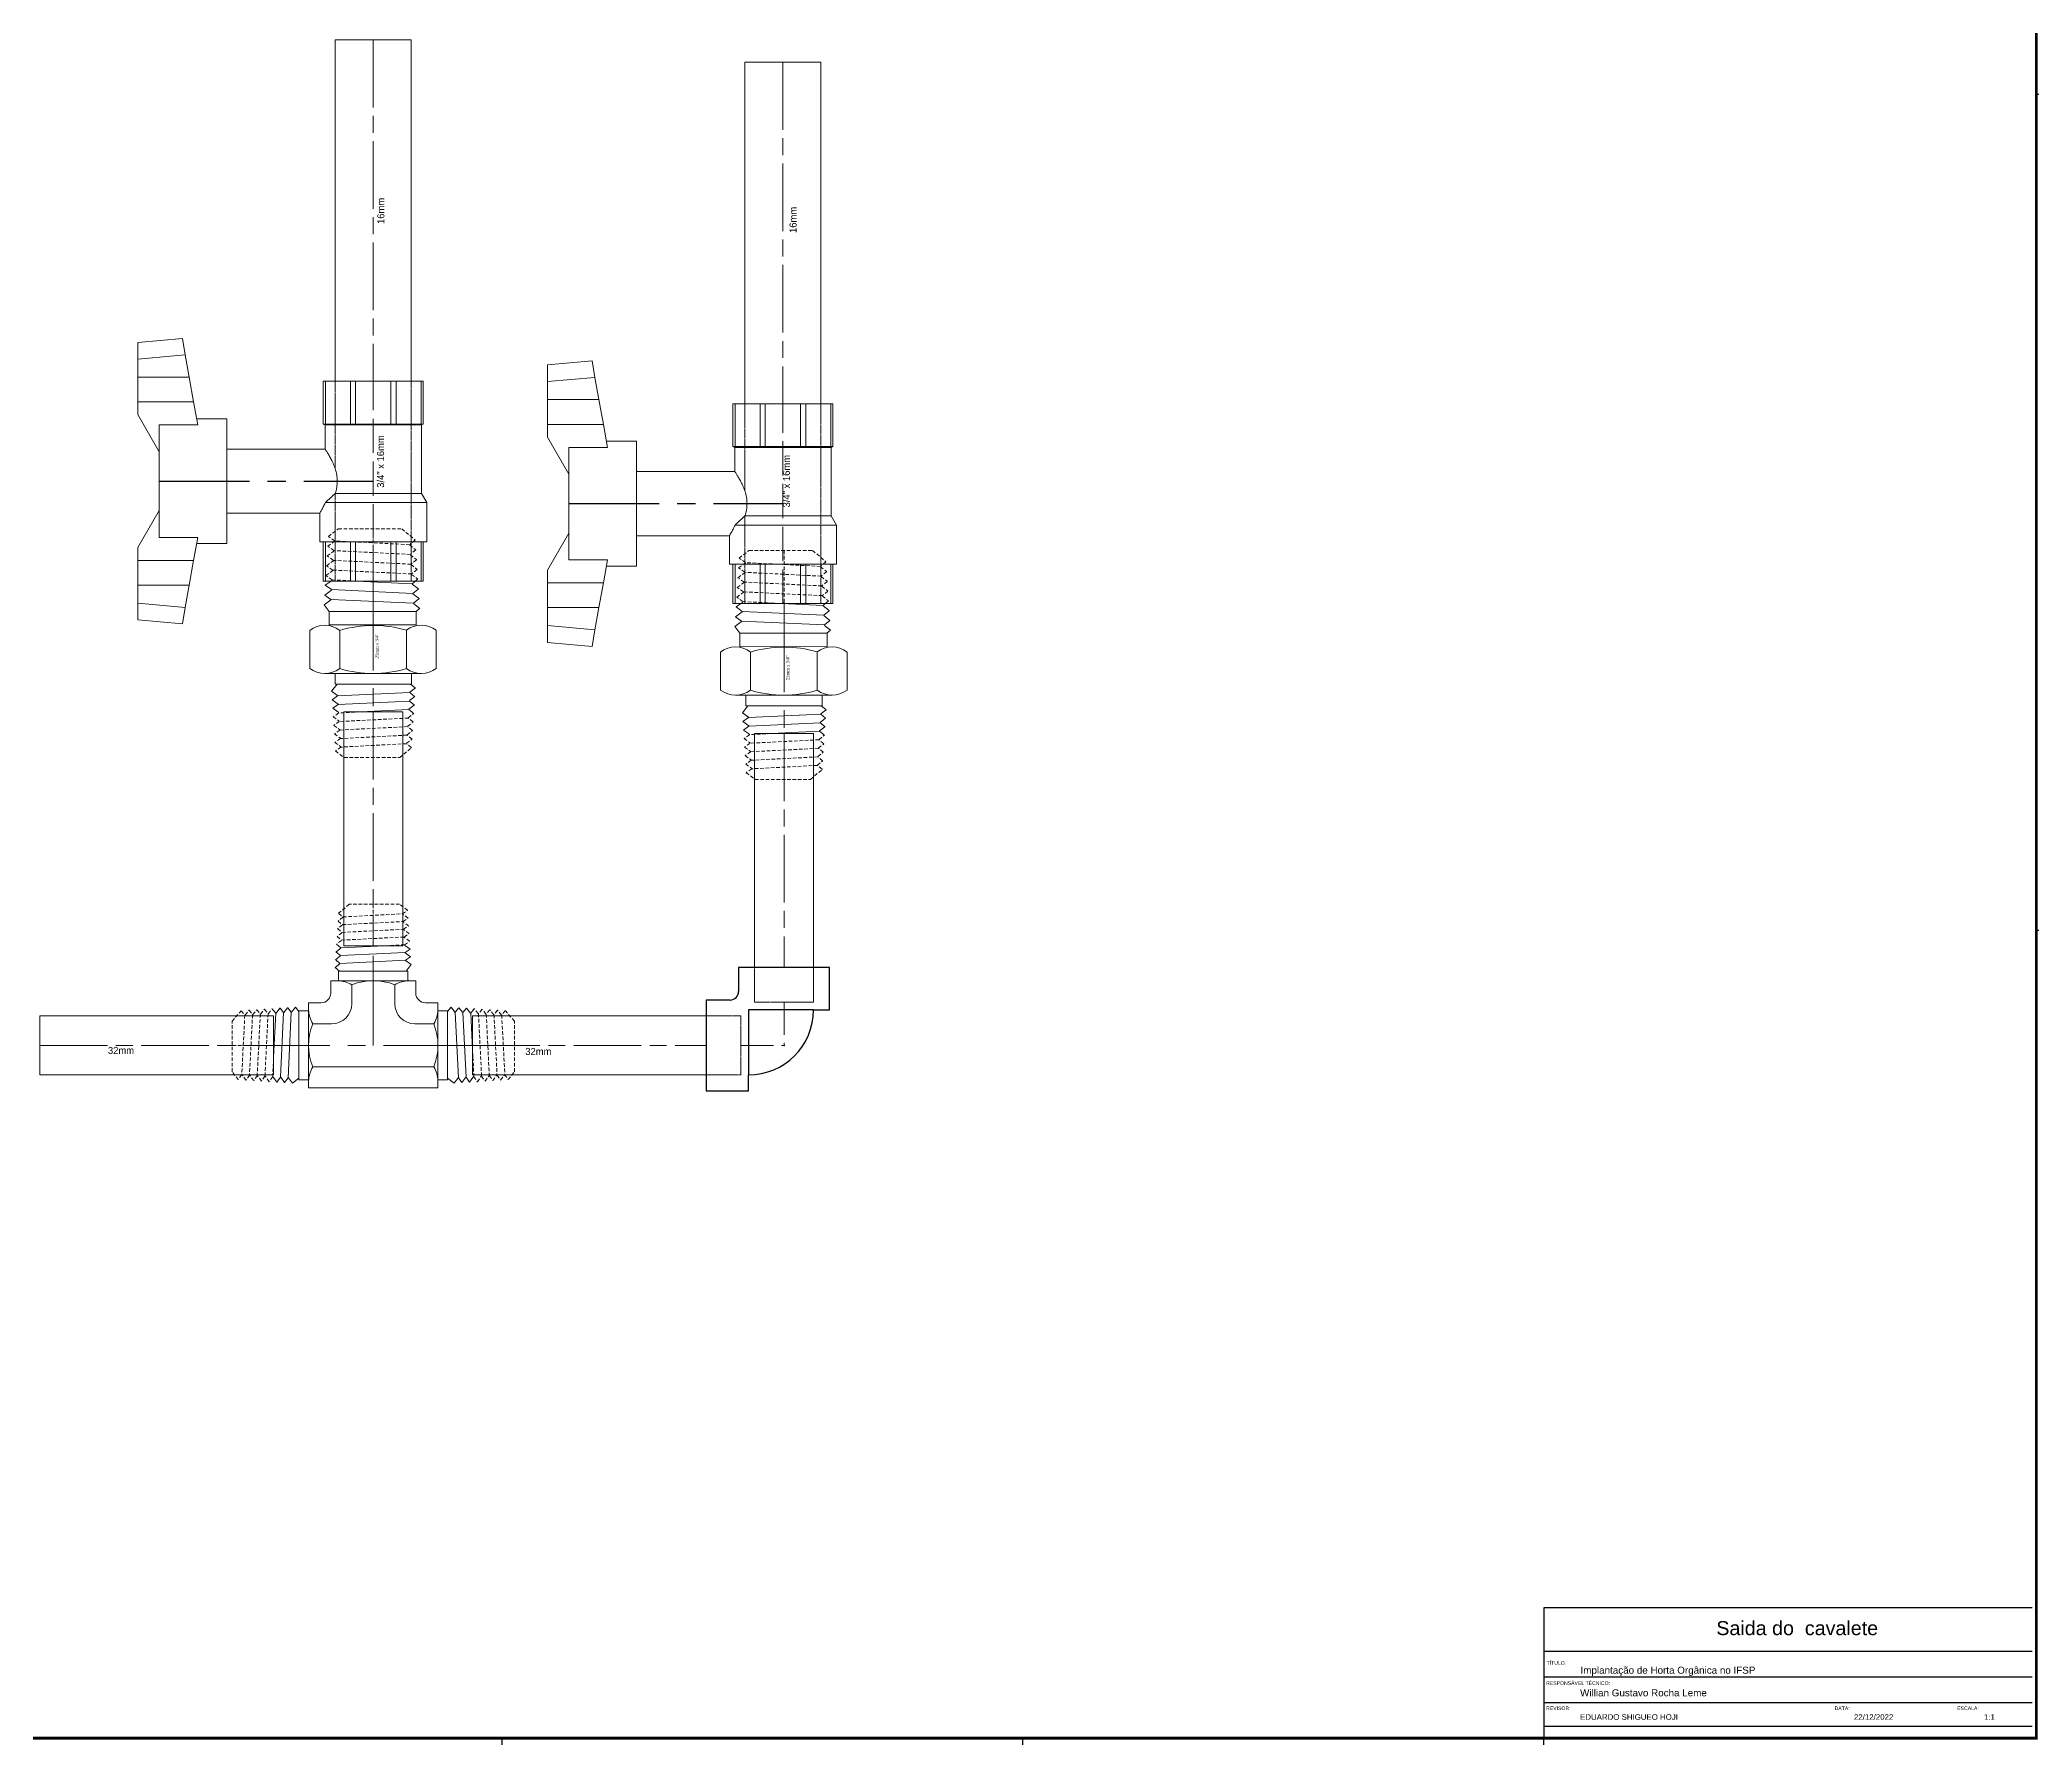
# Model space of a CAD drawing. Header units: millimetres. Extents: x -50 to 1139, y 20 to 861.
# Drawn here: x 420 to 1128, y 30 to 633 of the extents above; entities that cross this region are included whole.
import ezdxf

# ---------------------------------------------------------------- set-up
doc = ezdxf.new("R2010")
doc.units = ezdxf.units.MM
for name, pattern in [('ACAD_ISO02W100', [15, 12, -3]), ('ACAD_ISO08W100', [36, 24, -3, 6, -3]), ('CENTER', [50.8, 31.75, -6.35, 6.35, -6.35]), ('HIDDEN', [9.525, 6.35, -3.175]), ('PHANTOM2', [1.25, 0.625, -0.125, 0.125, -0.125, 0.125, -0.125])]:
    doc.linetypes.add(name, pattern=pattern)
doc.layers.add('1', color=7, linetype='Continuous')
doc.layers.add('ARQ-FOLHA', color=7, linetype='Continuous')
for name, color, linetype, lineweight in [('2', 8, 'PHANTOM2', 0), ('CENTER', 1, 'ACAD_ISO08W100', 0), ('RD0.25_CL', 1, 'CENTER', 25)]:
    doc.layers.add(name, color=color, linetype=linetype, lineweight=lineweight)
doc.layers.add('BANTU', color=8, linetype='ACAD_ISO02W100', lineweight=0, plot=False)
doc.styles.add('arial', font='arial.ttf')
doc.styles.add('PIPING', font='', dxfattribs={"width": 0.8})
doc.styles.get('PIPING').set_extended_font_data('Bookman Old Style')

# ---------------------------------------------------------------- blocks, each defined once
blk = doc.blocks.new('1P2 PIPE')
at = {"layer": '1', "lineweight": 0}
blk.add_lwpolyline([(-83.05, 10.5), (0, 10.5), (0, -10.5), (-83.05, -10.5)], close=True, dxfattribs=at)
at = {"layer": 'CENTER', "lineweight": 0}
blk.add_line((-83.05, 0), (0, 0), dxfattribs=at)
blk = doc.blocks.new('3P4 STOP VALVE 1')
at = {"layer": '1', "linetype": 'ByBlock', "lineweight": -2, "extrusion": (-1, 3.06162e-16, 2.2309e-32)}
for p, q in [((-83.86, 82.73), (-85.24, 67.06)), ((-83.86, 82.73), (-77.96, 82.73)), ((-79.43, 66.03), (-77.96, 82.73)), ((-71.63, 82.73), (-77.96, 82.73)), ((-71.63, 82.73), (-71.63, 64.64)), ((-62.92, 82.73), (-71.63, 82.73)), ((-62.92, 63.09), (-62.92, 82.73)), ((-58.46, 82.73), (-62.92, 82.73)), ((-45.44, 75.21), (-58.46, 82.73)), ((-11.73, 82.73), (-24.76, 75.21)), ((-7.28, 82.73), (-11.73, 82.73)), ((-7.28, 82.73), (-7.28, 63.09)), ((1.43, 82.73), (-7.28, 82.73)), ((7.76, 82.73), (1.43, 82.73)), ((1.43, 64.64), (1.43, 82.73)), ((7.76, 82.73), (13.66, 82.73)), ((7.76, 82.73), (9.23, 66.03)), ((15.04, 67.06), (13.66, 82.73)), ((-15.35, 75.21), (-54.85, 75.21)), ((-54.85, 75.21), (-54.85, 61.66)), ((-15.35, 61.66), (-15.35, 75.21)), ((-79.43, 66.03), (-85.24, 67.06)), ((-79.43, 66.03), (-71.63, 64.64)), ((-71.63, 64.64), (-62.92, 63.09)), ((-62.92, 63.09), (-54.85, 61.66)), ((-15.35, 61.66), (-7.28, 63.09)), ((-7.28, 63.09), (1.43, 64.64)), ((1.43, 64.64), (9.23, 66.03)), ((15.04, 67.06), (9.23, 66.03)), ((-57.04, 51.39), (-57.04, 62.05)), ((-13.16, 51.39), (-13.16, 62.05)), ((-13.16, 51.39), (-57.04, 51.39)), ((-46.38, 18.8), (-46.38, 51.39)), ((-23.82, 16.94), (-23.82, 51.39)), ((-70.2, 17.55), (-70.2, 16.8)), ((-70.2, 17.55), (-56.41, 17.55)), ((-70.2, 16.8), (-70.2, 8.02)), ((-70.2, 16.8), (-56.41, 16.8)), ((-56.41, -18.8), (-56.41, 18.8)), ((-56.41, 18.8), (-46.38, 18.8)), ((-42.62, -18.8), (-42.62, 16.82)), ((-23.82, 16.94), (-15.33, 16.94)), ((-15.33, 16.94), (-15.04, 17.55)), ((-15.33, -16.94), (-15.33, 16.94)), ((-15.04, 17.55), (0, 17.55)), ((-15.04, 17.55), (-15.04, 16.8)), ((-15.04, 16.8), (0, 16.8)), ((-15.04, 16.8), (-15.04, 8.02)), ((0, 16.8), (0, 17.55)), ((0, 8.02), (0, 16.8)), ((-70.2, 8.02), (-70.2, 6.2)), ((-70.2, 8.02), (-56.41, 8.02)), ((-39.39, -16.94), (-39.39, 13.34)), ((-15.04, 8.02), (0, 8.02)), ((-15.04, 8.02), (-15.04, 6.2)), ((0, 6.2), (0, 8.02)), ((-70.2, 6.2), (-70.2, -6.21)), ((-70.2, 6.2), (-56.41, 6.2)), ((-15.04, 6.2), (0, 6.2)), ((-15.04, 6.2), (-15.04, 0.03)), ((-15.04, -0.03), (-15.04, 0.03)), ((0, -6.21), (0, 6.2)), ((-70.2, -6.21), (-70.2, -8.02)), ((-70.2, -6.21), (-56.41, -6.21)), ((-15.04, -0.03), (-15.04, -6.21)), ((-15.04, -6.21), (0, -6.21)), ((-15.04, -6.21), (-15.04, -8.02)), ((0, -8.02), (0, -6.21)), ((-70.2, -8.02), (-70.2, -16.8)), ((-70.2, -8.02), (-56.41, -8.02)), ((-15.04, -8.02), (0, -8.02)), ((-15.04, -8.02), (-15.04, -16.8)), ((0, -16.8), (0, -8.02)), ((-70.2, -16.8), (-70.2, -17.55)), ((-70.2, -16.8), (-56.41, -16.8)), ((-70.2, -17.55), (-56.41, -17.55)), ((-56.41, -18.8), (-42.62, -18.8)), ((-39.39, -16.94), (-42.62, -18.8)), ((-39.39, -16.94), (-15.33, -16.94)), ((-15.33, -16.94), (-15.04, -17.55)), ((-15.04, -16.8), (0, -16.8)), ((-15.04, -16.8), (-15.04, -17.55)), ((-15.04, -17.55), (0, -17.55)), ((0, -17.55), (0, -16.8))]:
    blk.add_line(p, q, dxfattribs=at)
at = {"layer": '1', "linetype": 'ByBlock', "lineweight": -2}
for points, knots in [([(-46.38, 18.8), (-46.38, 18.8), (-46.31, 18.76), (-46.01, 18.58), (-45.79, 18.45), (-45.21, 18.12), (-44.85, 17.92), (-44.03, 17.49), (-43.56, 17.26), (-42.93, 16.96), (-42.78, 16.89), (-42.62, 16.82)], [41.969733, 41.969733, 41.969733, 41.969733, 43.712812, 43.712812, 45.455891, 45.455891, 47.19897, 47.19897, 48.942049, 48.942049, 49.46474, 49.46474, 49.46474, 49.46474]), ([(-42.62, 16.82), (-42.09, 16.24), (-41.53, 15.63), (-40.44, 14.46), (-39.91, 13.89), (-39.39, 13.34)], [4.713222, 4.713222, 4.713222, 4.713222, 6.771201, 6.771201, 8.647063, 8.647063, 8.647063, 8.647063]), ([(-39.39, 13.34), (-38.73, 13.13), (-38.04, 12.95), (-36.59, 12.7), (-35.84, 12.63), (-35.1, 12.63), (-34.36, 12.63), (-33.6, 12.7), (-32.13, 12.95), (-31.4, 13.14), (-30.03, 13.6), (-29.37, 13.86), (-28.16, 14.4), (-27.61, 14.68), (-26.64, 15.2), (-26.18, 15.46), (-25.36, 15.95), (-25, 16.17), (-24.41, 16.54), (-24.19, 16.69), (-23.89, 16.89), (-23.82, 16.94), (-23.82, 16.94)], [-3.466653, -3.466653, -3.466653, -3.466653, -1.775194, -1.775194, 0, 0, 0, 1.775194, 1.775194, 3.550387, 3.550387, 5.325581, 5.325581, 7.100774, 7.100774, 8.856514, 8.856514, 10.612253, 10.612253, 12.367992, 12.367992, 14.123732, 14.123732, 14.123732, 14.123732])]:
    blk.add_open_spline(points, degree=3, knots=knots, dxfattribs=at)
at = {"layer": '2', "lineweight": 0}
for p, q in [((-70.2, 13.35), (-39.4, 13.35)), ((-30.78, 13.35), (0, 13.35)), ((0, -13.35), (-70.2, -13.35))]:
    blk.add_line(p, q, dxfattribs=at)
at = {"layer": 'BANTU', "lineweight": 0, "extrusion": (-1, 3.06162e-16, 2.2309e-32)}
blk.add_line((-70.2, 0), (0, 0), dxfattribs=at)
at = {"layer": 'RD0.25_CL'}
blk.add_line((-35.1, 75.21), (-35.1, 0), dxfattribs=at)
blk = doc.blocks.new('3P4 PIPE')
at = {"layer": '1', "lineweight": 0}
blk.add_lwpolyline([(-121.27, 13.5), (0, 13.5), (0, -13.5), (-121.27, -13.5)], close=True, dxfattribs=at)
at = {"layer": 'CENTER', "lineweight": 0}
blk.add_line((-121.27, 0), (0, 0), dxfattribs=at)
blk = doc.blocks.new('1P2 90 ELL SOCKOLET SIDE')
at = {"layer": '1'}
for p, q in [((-13.1, 16.65), (-28.6, 16.65)), ((-28.6, 16.65), (-28.6, -16.65)), ((-13.1, 10.85), (-13.1, 16.65)), ((-13.1, 10.85), (-13.1, -13.1)), ((-13.1, -13.1), (10.85, -13.1)), ((16.65, -13.1), (10.85, -13.1)), ((16.65, -28.6), (16.65, -13.1)), ((-28.6, -16.65), (-19.83, -16.65)), ((-16.65, -19.83), (-16.65, -28.6)), ((-16.65, -28.6), (16.65, -28.6))]:
    blk.add_line(p, q, dxfattribs=at)
for centre, radius in [((-13.1, -13.1), 23.95), ((-19.83, -19.83), 3.18)]:
    blk.add_arc(centre, radius, 0, 90, dxfattribs=at)
blk.add_point((0, 0), dxfattribs=at)
blk.add_point((0, 0), dxfattribs=at)
at = {"layer": '2', "lineweight": 0}
for p, q in [((-28.6, 10.85), (-15.9, 10.85)), ((-15.9, 10.85), (-15.9, -10.85)), ((-15.9, -10.85), (-28.6, -10.85)), ((-10.85, -28.6), (-10.85, -15.9)), ((-10.85, -15.9), (10.85, -15.9)), ((10.85, -15.9), (10.85, -28.6))]:
    blk.add_line(p, q, dxfattribs=at)
at = {"layer": 'BANTU', "lineweight": 0}
for p in [(-15.9, 0), (0, -15.9)]:
    blk.add_line(p, (0, 0), dxfattribs=at)
blk = doc.blocks.new('FOLHA A0')
at = {"layer": 'ARQ-FOLHA'}
for p, q in [((1189, 0), (0, 0)), ((0, 0), (0, -841)), ((264, -10), (264, 0)), ((449, -10), (449, 0)), ((634, -10), (634, 0)), ((819, -10), (819, 0)), ((1004, -10), (1004, 0)), ((1189, -841), (1189, 0)), ((0, -247), (25, -247)), ((1179, -247), (1189, -247)), ((0, -544), (25, -544)), ((1179, -544), (1189, -544)), ((264, -841), (264, -831)), ((449, -841), (449, -831)), ((634, -841), (634, -831)), ((819, -841), (819, -831)), ((1004, -841), (1004, -831))]:
    blk.add_line(p, q, dxfattribs=at)
at = {"layer": 'ARQ-FOLHA', "const_width": 1}
blk.add_lwpolyline([(1179, -10), (25, -10), (25, -831), (1179, -831), (1179, -10)], dxfattribs=at)
at = {"layer": 'ARQ-FOLHA'}
blk.add_lwpolyline([(0, -841), (1189, -841)], dxfattribs=at)

msp = doc.modelspace()

# ---------------------------------------------------------------- linework, layer by layer
at = {"color": 1, "linetype": 'CENTER', "lineweight": 9}
for p, q in [((538.45, 441.04), (538.45, 394.56)), ((684.36, 433.33), (684.36, 386.84)), ((538.45, 276.11), (538.45, 311.5)), ((573.84, 276.11), (503.05, 276.11))]:
    msp.add_line(p, q, dxfattribs=at)
at = {"lineweight": 9}
for p, q in [((515.9, 423.48), (515.9, 410.01)), ((526.52, 409.96), (526.52, 423.5)), ((550.22, 409.96), (550.22, 423.56)), ((550.22, 423.49), (550.22, 410.02)), ((560.84, 410.02), (560.84, 423.55)), ((661.82, 415.77), (661.82, 402.29)), ((672.44, 402.25), (672.43, 415.79)), ((696.14, 402.25), (696.14, 415.85)), ((696.14, 415.78), (696.14, 402.3)), ((706.76, 402.3), (706.76, 415.83)), ((525.57, 404.46), (523.64, 401.9)), ((550.22, 409.96), (550.22, 410.04)), ((553.34, 403.11), (551.68, 404.46)), ((523.64, 401.9), (525.77, 400.37)), ((551.48, 401.58), (553.39, 403.07)), ((553.39, 403.07), (553.34, 403.11)), ((671.49, 396.74), (669.56, 394.18)), ((696.14, 402.25), (696.14, 402.32)), ((699.26, 395.4), (697.6, 396.74)), ((669.56, 394.18), (671.69, 392.65)), ((697.4, 393.87), (699.31, 395.35)), ((699.31, 395.35), (699.26, 395.4)), ((526.61, 305.13), (524.88, 303.78)), ((551.88, 304.85), (549.95, 306.24)), ((550.13, 302.52), (551.88, 304.85)), ((523.38, 299.09), (523.38, 294.68)), ((524.88, 303.78), (524.93, 303.74)), ((524.93, 303.74), (526.43, 302.52)), ((530.84, 297.62), (530.84, 290.9)), ((546.05, 297.62), (546.05, 290.9)), ((515.46, 291.18), (519.88, 291.18)), ((561.43, 291.18), (557.01, 291.18)), ((561.43, 291.18), (557.01, 291.18)), ((509.43, 287.94), (510.78, 289.68)), ((510.78, 289.68), (510.82, 289.63)), ((510.82, 289.63), (512.04, 288.12)), ((516.94, 283.72), (523.66, 283.72)), ((559.95, 283.72), (553.23, 283.72)), ((566.07, 289.63), (564.85, 288.12)), ((566.11, 289.68), (566.07, 289.63)), ((567.46, 287.94), (566.11, 289.68)), ((509.71, 262.68), (508.32, 264.61)), ((512.04, 264.43), (509.71, 262.68)), ((516.94, 268.51), (559.95, 268.5)), ((564.85, 264.43), (567.18, 262.68)), ((567.18, 262.68), (568.57, 264.61)), ((561.43, 261), (515.46, 261))]:
    msp.add_line(p, q, dxfattribs=at)
at = {"color": 8, "linetype": 'HIDDEN', "lineweight": 9, "ltscale": 0.2}
for p, q in [((538.44, 394.56), (538.44, 378.32)), ((684.36, 386.84), (684.36, 370.61)), ((538.45, 311.5), (538.45, 326.24)), ((503.05, 276.11), (488.32, 276.11)), ((573.84, 276.11), (588.57, 276.11))]:
    msp.add_line(p, q, dxfattribs=at)
at = {"color": 252, "linetype": 'HIDDEN', "lineweight": 9, "ltscale": 0.2}
for points in [[(551.39, 453.83), (553.57, 452.13), (553.52, 452.08), (551.62, 450.5), (524.49, 451.86), (522.28, 453.43), (524.71, 455.19)], [(548.59, 459.65), (553.34, 455.6), (553.28, 455.55), (551.39, 453.97), (524.71, 455.33), (522.5, 456.9), (526.05, 459.61), (548.59, 459.65)], [(538.44, 459.63), (538.45, 441.04)], [(551.85, 446.89), (554.03, 445.2), (553.98, 445.15), (552.08, 443.57), (524.05, 444.93), (521.84, 446.5), (524.27, 448.25)], [(551.62, 450.36), (553.8, 448.67), (553.75, 448.61), (551.85, 447.04), (524.27, 448.39), (522.06, 449.96), (524.49, 451.72)], [(697.31, 446.11), (699.49, 444.42), (699.43, 444.37), (697.54, 442.79), (670.41, 444.15), (668.2, 445.72), (670.63, 447.47)], [(694.51, 451.93), (699.26, 447.89), (699.2, 447.83), (697.31, 446.26), (670.63, 447.61), (668.42, 449.18), (671.97, 451.9), (694.51, 451.93)], [(684.36, 451.92), (684.36, 433.33)], [(532.54, 441.04), (523.83, 441.46), (521.62, 443.03), (524.05, 444.78)], [(552.08, 443.43), (554.26, 441.73), (554.21, 441.68), (553.43, 441.03)], [(697.77, 439.18), (699.95, 437.49), (699.9, 437.43), (698, 435.86), (669.97, 437.21), (667.76, 438.78), (670.19, 440.54)], [(697.54, 442.65), (699.72, 440.95), (699.67, 440.9), (697.77, 439.32), (670.19, 440.68), (667.98, 442.25), (670.41, 444)], [(678.46, 433.33), (669.75, 433.74), (667.54, 435.31), (669.97, 437.07)], [(698, 435.71), (700.18, 434.02), (700.13, 433.97), (699.34, 433.32)]]:
    msp.add_lwpolyline(points, dxfattribs=at)
at = {"lineweight": 9}
for points in [[(552.31, 439.96), (554.49, 438.27), (554.44, 438.21), (552.54, 436.64), (523.61, 437.99), (521.4, 439.56), (523.46, 441.05)], [(523.46, 441.05), (523.83, 441.32)], [(553.43, 441.03), (552.31, 440.1), (532.54, 441.04)], [(522.79, 430.23), (520.95, 432.63), (523.39, 434.38)], [(552.54, 436.49), (554.73, 434.8), (554.67, 434.75), (552.77, 433.17), (523.39, 434.52), (521.18, 436.09), (523.61, 437.85)], [(552.77, 433.03), (554.96, 431.33), (554.9, 431.28), (553.7, 430.28)], [(698.23, 432.25), (700.41, 430.55), (700.36, 430.5), (698.46, 428.92), (669.53, 430.28), (667.32, 431.85), (669.38, 433.34)], [(669.38, 433.34), (669.75, 433.6)], [(699.34, 433.32), (698.23, 432.39), (678.46, 433.33)], [(668.71, 422.51), (666.87, 424.91), (669.3, 426.67)], [(698.46, 428.78), (700.64, 427.09), (700.59, 427.03), (698.69, 425.45), (669.3, 426.81), (667.09, 428.38), (669.53, 430.13)], [(698.69, 425.31), (700.87, 423.62), (700.82, 423.56), (699.62, 422.57)], [(551.28, 398.56), (553.19, 400.04), (553.14, 400.09), (551.48, 401.46), (525.77, 400.24), (523.84, 398.87), (525.97, 397.34)], [(551.09, 395.53), (552.99, 397.01), (552.94, 397.06), (551.28, 398.43), (525.97, 397.21), (524.03, 395.84), (525.81, 394.56)], [(552.1, 394.56), (551.09, 395.4), (533.85, 394.56)], [(697.2, 390.84), (699.11, 392.32), (699.06, 392.37), (697.4, 393.75), (671.69, 392.53), (669.76, 391.15), (671.88, 389.62)], [(697, 387.81), (698.91, 389.29), (698.86, 389.34), (697.2, 390.72), (671.88, 389.5), (669.95, 388.12), (671.73, 386.84)], [(698.02, 386.84), (697, 387.69), (679.77, 386.84)], [(526.97, 310.63), (525.24, 309.28), (525.29, 309.24), (526.79, 307.99), (549.77, 309.1), (551.52, 310.34), (549.91, 311.5)], [(526.05, 311.5), (526.97, 310.74), (542.61, 311.5)], [(526.79, 307.88), (525.06, 306.53), (525.11, 306.49), (526.61, 305.24), (549.95, 306.35), (551.7, 307.6), (549.77, 308.98)], [(503.93, 287.58), (505.28, 289.32), (505.32, 289.27), (506.57, 287.76), (505.46, 264.79), (504.21, 263.03), (503.05, 264.65)], [(503.05, 288.51), (503.82, 287.58), (503.05, 271.94)], [(506.68, 287.76), (508.03, 289.5), (508.07, 289.45), (509.32, 287.94), (508.21, 264.61), (506.96, 262.86), (505.57, 264.79)], [(570.21, 287.76), (568.86, 289.5), (568.82, 289.45), (567.57, 287.94), (568.68, 264.61), (569.93, 262.86), (571.32, 264.79)], [(572.96, 287.58), (571.61, 289.32), (571.57, 289.27), (570.32, 287.76), (571.43, 264.79), (572.68, 263.03), (573.84, 264.65)], [(573.84, 288.51), (573.07, 287.58), (573.84, 271.94)]]:
    msp.add_lwpolyline(points, dxfattribs=at)
at = {"color": 8, "linetype": 'HIDDEN', "lineweight": 9, "ltscale": 0.2}
for points in [[(533.85, 394.56), (526.16, 394.18), (524.23, 392.81), (526.36, 391.28)], [(550.69, 389.47), (552.6, 390.95), (552.55, 391), (550.89, 392.37), (526.36, 391.15), (524.43, 389.78), (526.56, 388.25)], [(550.49, 386.44), (552.4, 387.92), (552.35, 387.97), (550.69, 389.34), (526.56, 388.12), (524.63, 386.75), (526.76, 385.22)], [(550.89, 392.5), (552.8, 393.98), (552.75, 394.03), (552.1, 394.56)], [(550.3, 383.41), (552.2, 384.89), (552.15, 384.94), (550.49, 386.31), (526.76, 385.09), (524.82, 383.72), (526.95, 382.19)], [(547.86, 378.32), (552.01, 381.86), (551.96, 381.91), (550.3, 383.28), (526.95, 382.07), (525.02, 380.69), (528.13, 378.32), (547.86, 378.32)], [(679.77, 386.84), (672.08, 386.47), (670.15, 385.09), (672.28, 383.56)], [(696.61, 381.75), (698.52, 383.24), (698.47, 383.28), (696.81, 384.66), (672.28, 383.44), (670.35, 382.06), (672.48, 380.53)], [(696.81, 384.78), (698.72, 386.26), (698.67, 386.31), (698.02, 386.84)], [(696.41, 378.72), (698.32, 380.21), (698.27, 380.25), (696.61, 381.63), (672.48, 380.41), (670.55, 379.03), (672.67, 377.5)], [(696.21, 375.69), (698.12, 377.18), (698.07, 377.22), (696.41, 378.6), (672.67, 377.38), (670.74, 376.01), (672.87, 374.47)], [(693.77, 370.61), (697.93, 374.15), (697.88, 374.19), (696.21, 375.57), (672.87, 374.35), (670.94, 372.98), (674.05, 370.61), (693.77, 370.61)], [(529.9, 326.24), (526.14, 323.03), (526.18, 322.99), (527.69, 321.74), (548.87, 322.84), (550.63, 324.09), (547.81, 326.24), (529.9, 326.24)], [(527.51, 318.87), (525.78, 317.53), (525.82, 317.49), (527.33, 316.24), (549.23, 317.34), (550.99, 318.59), (549.05, 319.98)], [(527.69, 321.62), (525.96, 320.28), (526, 320.24), (527.51, 318.99), (549.05, 320.09), (550.81, 321.34), (548.87, 322.73)], [(527.15, 313.38), (525.42, 312.03), (525.46, 311.99), (526.05, 311.5)], [(527.33, 316.13), (525.6, 314.78), (525.64, 314.74), (527.15, 313.49), (549.41, 314.6), (551.16, 315.84), (549.23, 317.23)], [(542.61, 311.5), (549.59, 311.85), (551.34, 313.09), (549.41, 314.48)], [(488.32, 284.65), (491.53, 288.42), (491.57, 288.38), (492.82, 286.87), (491.72, 265.68), (490.47, 263.93), (488.32, 266.75), (488.32, 284.65)], [(492.93, 286.87), (494.28, 288.6), (494.32, 288.56), (495.57, 287.05), (494.46, 265.5), (493.22, 263.75), (491.83, 265.68)], [(495.68, 287.05), (497.03, 288.78), (497.07, 288.73), (498.32, 287.23), (497.21, 265.33), (495.97, 263.57), (494.58, 265.5)], [(498.43, 287.23), (499.78, 288.96), (499.82, 288.91), (501.07, 287.41), (499.96, 265.15), (498.72, 263.39), (497.33, 265.33)], [(501.18, 287.41), (502.53, 289.14), (502.57, 289.09), (503.05, 288.51)], [(575.71, 287.41), (574.36, 289.14), (574.32, 289.09), (573.84, 288.51)], [(578.46, 287.23), (577.11, 288.96), (577.07, 288.91), (575.82, 287.41), (576.93, 265.15), (578.17, 263.39), (579.56, 265.33)], [(581.21, 287.05), (579.86, 288.78), (579.82, 288.73), (578.57, 287.23), (579.68, 265.33), (580.92, 263.57), (582.31, 265.5)], [(583.96, 286.87), (582.61, 288.6), (582.57, 288.56), (581.32, 287.05), (582.43, 265.5), (583.67, 263.75), (585.06, 265.68)], [(588.57, 284.65), (585.36, 288.42), (585.32, 288.38), (584.07, 286.87), (585.18, 265.68), (586.42, 263.93), (588.57, 266.75), (588.57, 284.65)], [(503.05, 271.94), (502.71, 264.97), (501.46, 263.21), (500.08, 265.15)], [(573.84, 271.94), (574.18, 264.97), (575.43, 263.21), (576.81, 265.15)]]:
    msp.add_lwpolyline(points, dxfattribs=at)
at = {"color": 8, "linetype": 'HIDDEN', "lineweight": 9}
for points in [[(525.81, 394.56), (526.16, 394.31)], [(671.73, 386.84), (672.08, 386.59)], [(549.91, 311.5), (549.59, 311.73)], [(503.05, 264.65), (502.83, 264.97)], [(573.84, 264.65), (574.07, 264.97)]]:
    msp.add_lwpolyline(points, dxfattribs=at)
at = {"lineweight": 9}
for centre, radius, start, end in [((521.22, 416.89), 8.47, 51.29933, 128.91741), ((538.5, 384.34), 40.96, 73.38245, 107.0249), ((555.52, 416.95), 8.47, 51.11443, 128.73251), ((667.14, 409.18), 8.47, 51.29933, 128.91741), ((684.42, 376.62), 40.96, 73.38245, 107.0249), ((701.44, 409.24), 8.47, 51.11443, 128.73251), ((521.25, 417.14), 8.9, 233.08675, 306.33301), ((538.37, 449.69), 41.46, 253.38775, 286.61244), ((555.5, 417.14), 8.9, 233.66699, 306.91325), ((667.16, 409.42), 8.9, 233.08675, 306.33301), ((684.29, 441.98), 41.46, 253.38775, 286.61244), ((701.42, 409.42), 8.9, 233.66699, 306.91325), ((519.69, 294.87), 3.69, 272.90363, 357.09637), ((523.6, 290.96), 7.24, 270.45065, 359.12401), ((553.29, 290.96), 7.24, 180.87599, 269.54935), ((557.2, 294.87), 3.69, 182.90363, 267.09637)]:
    msp.add_arc(centre, radius, start, end, dxfattribs=at)
at = {"layer": '1', "lineweight": 0}
for p, q in [((524.76, 408.23), (521.2, 408.23)), ((551.99, 408.23), (555.54, 408.23)), ((670.68, 400.52), (667.12, 400.52)), ((697.91, 400.52), (701.46, 400.52)), ((553.51, 299.09), (523.38, 299.09)), ((526.15, 302.52), (550.74, 302.52)), ((553.51, 294.68), (553.51, 299.09)), ((515.46, 261), (515.46, 291.18)), ((561.43, 261), (561.43, 291.18))]:
    msp.add_line(p, q, dxfattribs=at)
for points in [[(553.73, 425.49), (553.72, 430.28), (522.79, 430.23), (522.8, 425.44)], [(699.65, 417.77), (699.64, 422.57), (668.71, 422.51), (668.71, 417.72)], [(551.99, 408.23), (551.99, 404.46), (524.9, 404.46), (524.9, 408.23)], [(697.91, 400.52), (697.91, 396.74), (670.82, 396.74), (670.82, 400.52)], [(526.15, 299.09), (526.15, 302.52), (550.74, 302.52), (550.74, 299.09)], [(515.47, 288.4), (512.04, 288.4), (512.04, 263.82), (515.47, 263.82)], [(561.43, 288.4), (564.85, 288.4), (564.85, 263.82), (561.43, 263.82)]]:
    msp.add_lwpolyline(points, close=True, dxfattribs=at)
for centre, radius, start, end in [((525.37, 288.3), 10.8, 59.58075, 87.4914), ((538.45, 278.76), 20.34, 68.03737, 111.96263), ((551.52, 288.31), 10.8, 92.50137, 120.42647), ((526.26, 289.19), 10.8, 182.5086, 210.41925), ((535.8, 276.11), 20.34, 158.03802, 201.96198), ((550.64, 289.19), 10.8, 329.58075, 357.4914), ((541.09, 276.11), 20.34, 338.03802, 21.96198), ((526.26, 263.04), 10.8, 149.58075, 177.4914), ((550.64, 263.04), 10.8, 2.5086, 30.41925)]:
    msp.add_arc(centre, radius, start, end, dxfattribs=at)
for p in [(538.45, 441.04), (684.36, 433.33), (538.45, 394.56), (684.36, 386.84), (538.45, 311.5), (503.05, 276.11), (573.84, 276.11)]:
    msp.add_point(p, dxfattribs=at)
at = {"layer": 'ARQ-FOLHA'}
for p, q in [((1127.74, 76.34), (954.24, 76.34)), ((954.24, 76.34), (954.24, 30.01)), ((954.24, 63.17), (954.24, 63.17)), ((1127.74, 60.82), (954.24, 60.82)), ((954.24, 53.72), (954.24, 53.72)), ((1127.74, 51.62), (954.24, 51.62)), ((1127.74, 42.6), (954.24, 42.6)), ((1127.74, 34.2), (954.24, 34.2))]:
    msp.add_line(p, q, dxfattribs=at)

# ---------------------------------------------------------------- block references
at = {"layer": '1', "lineweight": 0, "rotation": 270}
for name, p in [('3P4 PIPE', (538.45, 512.03)), ('3P4 PIPE', (683.98, 504.05)), ('1P2 PIPE', (538.45, 311.5)), ('1P2 PIPE', (684.36, 303.79))]:
    msp.add_blockref(name, p, dxfattribs=at)
at = {"layer": '1', "lineweight": 0}
for name, p, xscale, yscale, zscale, rotation in [('3P4 STOP VALVE 1', (538.44, 512.03), 1.011235955055739, 1.011235955055739, 1.011235955055739, 89.99999999999999), ('3P4 STOP VALVE 1', (683.98, 504.05), 1.011235955055739, 1.011235955055739, 1.011235955055739, 89.99999999999999), ('1P2 90 ELL SOCKOLET SIDE', (684.36, 276.11), 0.9677419354842703, 0.9677419354842703, 0.9677419354842703, 270)]:
    msp.add_blockref(name, p, dxfattribs=dict(at, xscale=xscale, yscale=yscale, zscale=zscale, rotation=rotation))
for p in [(503.05, 276.11), (656.69, 276.11)]:
    msp.add_blockref('1P2 PIPE', p, dxfattribs=at)
at = {"layer": 'ARQ-FOLHA'}
msp.add_blockref('FOLHA A0', (-49.76, 861.01), dxfattribs=at)

# ---------------------------------------------------------------- texts
at = {"char_height": 2.5, "attachment_point": 1, "rotation": 90}
for s, insert in [('16mm', (539.87, 567.9)), ('16mm', (686.32, 564.69)), (' 3/4" x 16mm\\P\\P', (539.79, 473.25)), (' 3/4" x 16mm\\P\\P', (683.98, 466.27))]:
    msp.add_mtext(s, dxfattribs=dict(at, insert=insert))
at = {"char_height": 2.5, "attachment_point": 1}
for insert in [(444.19, 275.56), (592.45, 275.2)]:
    msp.add_mtext('32mm\\P', dxfattribs=dict(at, insert=insert))
at = {"layer": '1', "color": 8, "style": 'PIPING', "width": 0.8}
for p in [(540.32, 413.55), (686.24, 405.83)]:
    msp.add_text('25mm x 3/4"', height=1.1475, rotation=90.2, dxfattribs=at).set_placement(p)
at = {"layer": 'ARQ-FOLHA', "style": 'arial'}
for s, height, p in [('Saida do  cavalete', 5, (1015.55, 66.6)), ('TÍTULO:', 1.3, (955.24, 56.12)), ('RESPONSÁVEL TÉCNICO:', 1.3, (955.08, 48.92)), ('Implantação de Horta Orgânica no IFSP', 2.5, (967.32, 52.9)), ('Willian Gustavo Rocha Leme', 2.5, (967.15, 44.86)), ('REVISOR:', 1.3, (955.08, 39.97)), ('EDUARDO SHIGUEO HOJI', 2, (967.15, 36.52)), ('DATA:', 1.3, (1057.57, 39.97)), ('22/12/2022', 2, (1064.44, 36.52)), ('ESCALA:', 1.3, (1101.13, 39.97)), ('1:1', 2, (1110.62, 36.52))]:
    msp.add_text(s, height=height, dxfattribs=at).set_placement(p)

doc.saveas('drawing.dxf')
